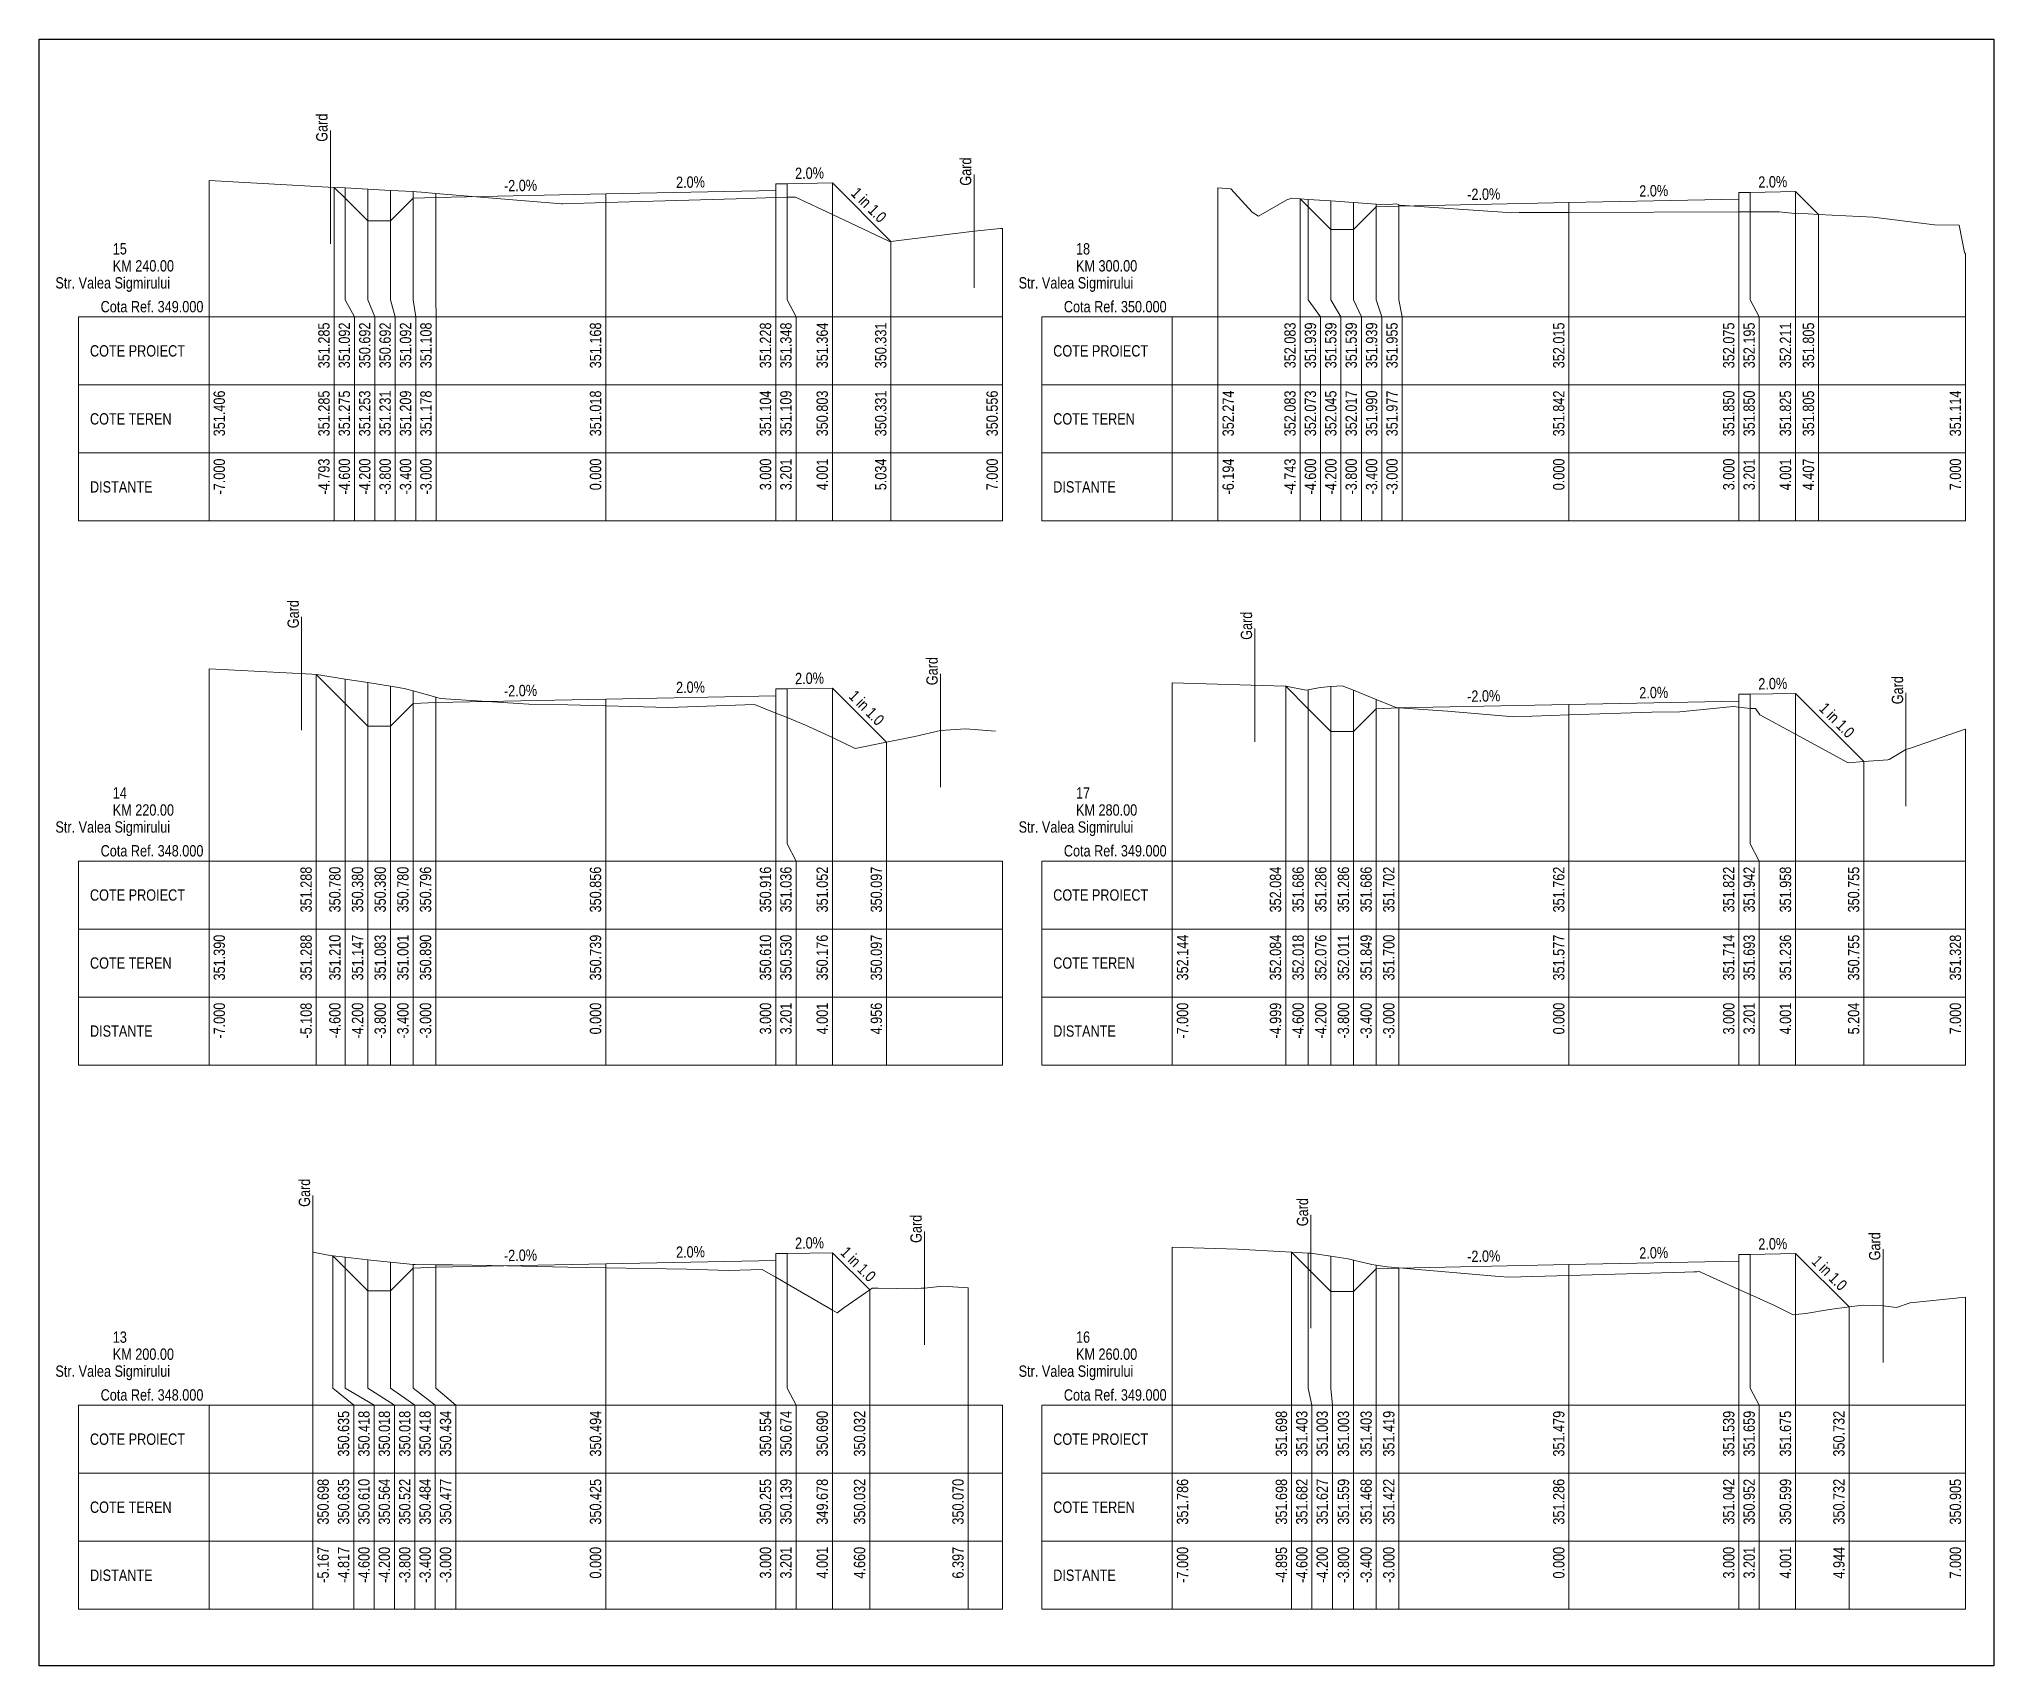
# Model space of a CAD drawing. Extents: x 1 to 634, y 0 to 594.
# Drawn here: x 150 to 184.5, y 0 to 28.7 of the extents above; entities that cross this region are included whole.
import ezdxf
from ezdxf.enums import TextEntityAlignment as Align

# ---------------------------------------------------------------- set-up
doc = ezdxf.new("R2010")
doc.units = 0
doc.header["$MEASUREMENT"] = 0
doc.layers.add('ARD-No Plot', color=1, linetype='Continuous', lineweight=0, plot=False)
for name, color, linetype, lineweight in [('Cartus', 7, 'Continuous', 0), ('DESIGN-TEXT', 7, 'Continuous', 0), ('EXISTING-TEXT', 7, 'Continuous', 0), ('LINES', 7, 'Continuous', 0), ('Text', 7, 'Continuous', 0), ('X-RL', 7, 'Continuous', 0), ('XPLOT-DESIGN', 5, 'Continuous', 0), ('XPLOT-EXISTING', 3, 'Continuous', 0), ('XPLOT-GRADE', 7, 'Continuous', 0), ('XPLOT-KM', 7, 'Continuous', 0), ('XPLOT-TITLE', 7, 'Continuous', 0)]:
    doc.layers.add(name, color=color, linetype=linetype, lineweight=lineweight)
doc.styles.add('$3$$0$Arial', font='arial.ttf', dxfattribs={"width": 0.8})

msp = doc.modelspace()

# ---------------------------------------------------------------- texts
at = {"layer": 'ARD-No Plot', "style": '$3$$0$Arial', "width": 0.8}
for p in [(151.3, 24.3), (168.3, 24.3), (151.3, 14.7), (168.3, 14.7), (151.3, 5.1), (168.3, 5.1)]:
    msp.add_text('Str. Valea Sigmirului', height=0.2, dxfattribs=at).set_placement(p, align=Align.CENTER)
at = {"layer": 'DESIGN-TEXT', "style": '$3$$0$Arial', "width": 0.8}
for s, p in [('351.285', (155.127, 23.7)), ('351.092', (155.487, 23.7)), ('350.692', (155.847, 23.7)), ('350.692', (156.207, 23.7)), ('351.092', (156.567, 23.7)), ('351.108', (156.927, 23.7)), ('351.168', (159.92, 23.7)), ('351.228', (162.92, 23.7)), ('351.348', (163.28, 23.7)), ('351.364', (163.921, 23.7)), ('350.331', (164.954, 23.7)), ('352.083', (172.177, 23.7)), ('351.939', (172.537, 23.7)), ('351.539', (172.897, 23.7)), ('351.539', (173.257, 23.7)), ('351.939', (173.617, 23.7)), ('351.955', (173.977, 23.7)), ('352.015', (176.92, 23.7)), ('352.075', (179.92, 23.7)), ('352.195', (180.28, 23.7)), ('352.211', (180.921, 23.7)), ('351.805', (181.327, 23.7)), ('351.288', (154.812, 14.1)), ('350.780', (155.32, 14.1)), ('350.380', (155.72, 14.1)), ('350.380', (156.12, 14.1)), ('350.780', (156.52, 14.1)), ('350.796', (156.92, 14.1)), ('350.856', (159.92, 14.1)), ('350.916', (162.92, 14.1)), ('351.036', (163.28, 14.1)), ('351.052', (163.921, 14.1)), ('350.097', (164.876, 14.1)), ('352.084', (171.921, 14.1)), ('351.686', (172.32, 14.1)), ('351.286', (172.72, 14.1)), ('351.286', (173.12, 14.1)), ('351.686', (173.52, 14.1)), ('351.702', (173.92, 14.1)), ('351.762', (176.92, 14.1)), ('351.822', (179.92, 14.1)), ('351.942', (180.28, 14.1)), ('351.958', (180.921, 14.1)), ('350.755', (182.124, 14.1)), ('350.635', (155.473, 4.5)), ('350.418', (155.833, 4.5)), ('350.018', (156.193, 4.5)), ('350.018', (156.553, 4.5)), ('350.418', (156.913, 4.5)), ('350.434', (157.273, 4.5)), ('350.494', (159.92, 4.5)), ('350.554', (162.92, 4.5)), ('350.674', (163.28, 4.5)), ('350.690', (163.921, 4.5)), ('350.032', (164.58, 4.5)), ('351.698', (172.025, 4.5)), ('351.403', (172.385, 4.5)), ('351.003', (172.745, 4.5)), ('351.003', (173.12, 4.5)), ('351.403', (173.52, 4.5)), ('351.419', (173.92, 4.5)), ('351.479', (176.92, 4.5)), ('351.539', (179.92, 4.5)), ('351.659', (180.28, 4.5)), ('351.675', (180.921, 4.5)), ('350.732', (181.864, 4.5))]:
    msp.add_text(s, height=0.2, rotation=90, dxfattribs=at).set_placement(p, align=Align.RIGHT)
at = {"layer": 'EXISTING-TEXT', "style": '$3$$0$Arial', "width": 0.8}
for s, p in [('351.406', (153.28, 22.5)), ('351.406', (153.28, 22.5)), ('351.285', (155.127, 22.5)), ('351.275', (155.487, 22.5)), ('351.253', (155.847, 22.5)), ('351.231', (156.207, 22.5)), ('351.209', (156.567, 22.5)), ('351.178', (156.927, 22.5)), ('351.018', (159.92, 22.5)), ('351.018', (159.92, 22.5)), ('351.104', (162.92, 22.5)), ('351.109', (163.28, 22.5)), ('350.803', (163.921, 22.5)), ('350.331', (164.954, 22.5)), ('350.556', (166.92, 22.5)), ('352.274', (171.086, 22.5)), ('352.083', (172.177, 22.5)), ('352.073', (172.537, 22.5)), ('352.045', (172.897, 22.5)), ('352.017', (173.257, 22.5)), ('351.990', (173.617, 22.5)), ('351.977', (173.977, 22.5)), ('351.842', (176.92, 22.5)), ('351.842', (176.92, 22.5)), ('351.850', (179.92, 22.5)), ('351.850', (180.28, 22.5)), ('351.825', (180.921, 22.5)), ('351.805', (181.327, 22.5)), ('351.114', (183.92, 22.5)), ('351.114', (183.92, 22.5)), ('351.390', (153.28, 12.9)), ('351.390', (153.28, 12.9)), ('351.288', (154.812, 12.9)), ('351.210', (155.32, 12.9)), ('351.147', (155.72, 12.9)), ('351.083', (156.12, 12.9)), ('351.001', (156.52, 12.9)), ('350.890', (156.92, 12.9)), ('350.739', (159.92, 12.9)), ('350.739', (159.92, 12.9)), ('350.610', (162.92, 12.9)), ('350.530', (163.28, 12.9)), ('350.176', (163.921, 12.9)), ('350.097', (164.876, 12.9)), ('352.144', (170.28, 12.9)), ('352.144', (170.28, 12.9)), ('352.084', (171.921, 12.9)), ('352.018', (172.32, 12.9)), ('352.076', (172.72, 12.9)), ('352.011', (173.12, 12.9)), ('351.849', (173.52, 12.9)), ('351.700', (173.92, 12.9)), ('351.577', (176.92, 12.9)), ('351.577', (176.92, 12.9)), ('351.714', (179.92, 12.9)), ('351.693', (180.28, 12.9)), ('351.236', (180.921, 12.9)), ('350.755', (182.124, 12.9)), ('351.328', (183.92, 12.9)), ('350.698', (155.113, 3.3)), ('350.698', (155.113, 3.3)), ('350.635', (155.473, 3.3)), ('350.610', (155.833, 3.3)), ('350.564', (156.193, 3.3)), ('350.522', (156.553, 3.3)), ('350.484', (156.913, 3.3)), ('350.477', (157.273, 3.3)), ('350.425', (159.92, 3.3)), ('350.425', (159.92, 3.3)), ('350.255', (162.92, 3.3)), ('350.139', (163.28, 3.3)), ('349.678', (163.921, 3.3)), ('350.032', (164.58, 3.3)), ('350.070', (166.317, 3.3)), ('351.786', (170.28, 3.3)), ('351.786', (170.28, 3.3)), ('351.698', (172.025, 3.3)), ('351.682', (172.385, 3.3)), ('351.627', (172.745, 3.3)), ('351.559', (173.12, 3.3)), ('351.468', (173.52, 3.3)), ('351.422', (173.92, 3.3)), ('351.286', (176.92, 3.3)), ('351.286', (176.92, 3.3)), ('351.042', (179.92, 3.3)), ('350.952', (180.28, 3.3)), ('350.599', (180.921, 3.3)), ('350.732', (181.864, 3.3)), ('350.905', (183.92, 3.3))]:
    msp.add_text(s, height=0.2, rotation=90, dxfattribs=at).set_placement(p, align=Align.RIGHT)
at = {"layer": 'Text', "style": '$3$$0$Arial', "width": 0.8}
for p in [(155.09, 26.889), (166.452, 26.114), (154.584, 18.306), (171.408, 18.102), (165.859, 17.301), (182.898, 16.965), (154.783, 8.098), (165.577, 7.462), (172.397, 7.756), (182.496, 7.154)]:
    msp.add_text('Gard', height=0.2, rotation=90, dxfattribs=at).set_placement(p)
for s, p in [('-7.000', (153.28, 21.3)), ('-7.000', (153.28, 21.3)), ('-4.793', (155.127, 21.3)), ('-4.793', (155.127, 21.3)), ('-4.793', (155.127, 21.3)), ('-4.600', (155.487, 21.3)), ('-4.600', (155.487, 21.3)), ('-4.600', (155.487, 21.3)), ('-4.200', (155.847, 21.3)), ('-4.200', (155.847, 21.3)), ('-4.200', (155.847, 21.3)), ('-3.800', (156.207, 21.3)), ('-3.800', (156.207, 21.3)), ('-3.800', (156.207, 21.3)), ('-3.400', (156.567, 21.3)), ('-3.400', (156.567, 21.3)), ('-3.400', (156.567, 21.3)), ('-3.000', (156.927, 21.3)), ('-3.000', (156.927, 21.3)), ('-3.000', (156.927, 21.3)), ('0.000', (159.92, 21.3)), ('0.000', (159.92, 21.3)), ('0.000', (159.92, 21.3)), ('3.000', (162.92, 21.3)), ('3.000', (162.92, 21.3)), ('3.000', (162.92, 21.3)), ('3.201', (163.28, 21.3)), ('3.201', (163.28, 21.3)), ('3.201', (163.28, 21.3)), ('4.001', (163.921, 21.3)), ('4.001', (163.921, 21.3)), ('4.001', (163.921, 21.3)), ('5.034', (164.954, 21.3)), ('5.034', (164.954, 21.3)), ('5.034', (164.954, 21.3)), ('7.000', (166.92, 21.3)), ('7.000', (166.92, 21.3)), ('-6.194', (171.086, 21.3)), ('-6.194', (171.086, 21.3)), ('-4.743', (172.177, 21.3)), ('-4.743', (172.177, 21.3)), ('-4.743', (172.177, 21.3)), ('-4.600', (172.537, 21.3)), ('-4.600', (172.537, 21.3)), ('-4.600', (172.537, 21.3)), ('-4.200', (172.897, 21.3)), ('-4.200', (172.897, 21.3)), ('-4.200', (172.897, 21.3)), ('-3.800', (173.257, 21.3)), ('-3.800', (173.257, 21.3)), ('-3.800', (173.257, 21.3)), ('-3.400', (173.617, 21.3)), ('-3.400', (173.617, 21.3)), ('-3.400', (173.617, 21.3)), ('-3.000', (173.977, 21.3)), ('-3.000', (173.977, 21.3)), ('-3.000', (173.977, 21.3)), ('0.000', (176.92, 21.3)), ('0.000', (176.92, 21.3)), ('0.000', (176.92, 21.3)), ('3.000', (179.92, 21.3)), ('3.000', (179.92, 21.3)), ('3.000', (179.92, 21.3)), ('3.201', (180.28, 21.3)), ('3.201', (180.28, 21.3)), ('3.201', (180.28, 21.3)), ('4.001', (180.921, 21.3)), ('4.001', (180.921, 21.3)), ('4.001', (180.921, 21.3)), ('4.407', (181.327, 21.3)), ('4.407', (181.327, 21.3)), ('4.407', (181.327, 21.3)), ('7.000', (183.92, 21.3)), ('7.000', (183.92, 21.3)), ('-7.000', (153.28, 11.7)), ('-7.000', (153.28, 11.7)), ('-7.000', (153.28, 11.7)), ('-7.000', (153.28, 11.7)), ('-5.108', (154.812, 11.7)), ('-5.108', (154.812, 11.7)), ('-5.108', (154.812, 11.7)), ('-4.600', (155.32, 11.7)), ('-4.600', (155.32, 11.7)), ('-4.600', (155.32, 11.7)), ('-4.200', (155.72, 11.7)), ('-4.200', (155.72, 11.7)), ('-4.200', (155.72, 11.7)), ('-3.800', (156.12, 11.7)), ('-3.800', (156.12, 11.7)), ('-3.800', (156.12, 11.7)), ('-3.400', (156.52, 11.7)), ('-3.400', (156.52, 11.7)), ('-3.400', (156.52, 11.7)), ('-3.000', (156.92, 11.7)), ('-3.000', (156.92, 11.7)), ('-3.000', (156.92, 11.7)), ('0.000', (159.92, 11.7)), ('0.000', (159.92, 11.7)), ('0.000', (159.92, 11.7)), ('3.000', (162.92, 11.7)), ('3.000', (162.92, 11.7)), ('3.000', (162.92, 11.7)), ('3.201', (163.28, 11.7)), ('3.201', (163.28, 11.7)), ('3.201', (163.28, 11.7)), ('4.001', (163.921, 11.7)), ('4.001', (163.921, 11.7)), ('4.001', (163.921, 11.7)), ('4.956', (164.876, 11.7)), ('4.956', (164.876, 11.7)), ('4.956', (164.876, 11.7)), ('-7.000', (170.28, 11.7)), ('-7.000', (170.28, 11.7)), ('-4.999', (171.921, 11.7)), ('-4.999', (171.921, 11.7)), ('-4.999', (171.921, 11.7)), ('-4.600', (172.32, 11.7)), ('-4.600', (172.32, 11.7)), ('-4.600', (172.32, 11.7)), ('-4.200', (172.72, 11.7)), ('-4.200', (172.72, 11.7)), ('-4.200', (172.72, 11.7)), ('-3.800', (173.12, 11.7)), ('-3.800', (173.12, 11.7)), ('-3.800', (173.12, 11.7)), ('-3.400', (173.52, 11.7)), ('-3.400', (173.52, 11.7)), ('-3.400', (173.52, 11.7)), ('-3.000', (173.92, 11.7)), ('-3.000', (173.92, 11.7)), ('-3.000', (173.92, 11.7)), ('0.000', (176.92, 11.7)), ('0.000', (176.92, 11.7)), ('0.000', (176.92, 11.7)), ('3.000', (179.92, 11.7)), ('3.000', (179.92, 11.7)), ('3.000', (179.92, 11.7)), ('3.201', (180.28, 11.7)), ('3.201', (180.28, 11.7)), ('3.201', (180.28, 11.7)), ('4.001', (180.921, 11.7)), ('4.001', (180.921, 11.7)), ('4.001', (180.921, 11.7)), ('5.204', (182.124, 11.7)), ('5.204', (182.124, 11.7)), ('5.204', (182.124, 11.7)), ('7.000', (183.92, 11.7)), ('7.000', (183.92, 11.7)), ('-5.167', (155.113, 2.1)), ('-5.167', (155.113, 2.1)), ('-4.817', (155.473, 2.1)), ('-4.817', (155.473, 2.1)), ('-4.817', (155.473, 2.1)), ('-4.600', (155.833, 2.1)), ('-4.600', (155.833, 2.1)), ('-4.600', (155.833, 2.1)), ('-4.200', (156.193, 2.1)), ('-4.200', (156.193, 2.1)), ('-4.200', (156.193, 2.1)), ('-3.800', (156.553, 2.1)), ('-3.800', (156.553, 2.1)), ('-3.800', (156.553, 2.1)), ('-3.400', (156.913, 2.1)), ('-3.400', (156.913, 2.1)), ('-3.400', (156.913, 2.1)), ('-3.000', (157.273, 2.1)), ('-3.000', (157.273, 2.1)), ('-3.000', (157.273, 2.1)), ('0.000', (159.92, 2.1)), ('0.000', (159.92, 2.1)), ('0.000', (159.92, 2.1)), ('3.000', (162.92, 2.1)), ('3.000', (162.92, 2.1)), ('3.000', (162.92, 2.1)), ('3.201', (163.28, 2.1)), ('3.201', (163.28, 2.1)), ('3.201', (163.28, 2.1)), ('4.001', (163.921, 2.1)), ('4.001', (163.921, 2.1)), ('4.001', (163.921, 2.1)), ('4.660', (164.58, 2.1)), ('4.660', (164.58, 2.1)), ('4.660', (164.58, 2.1)), ('6.397', (166.317, 2.1)), ('6.397', (166.317, 2.1)), ('-7.000', (170.28, 2.1)), ('-7.000', (170.28, 2.1)), ('-4.895', (172.025, 2.1)), ('-4.895', (172.025, 2.1)), ('-4.895', (172.025, 2.1)), ('-4.600', (172.385, 2.1)), ('-4.600', (172.385, 2.1)), ('-4.600', (172.385, 2.1)), ('-4.200', (172.745, 2.1)), ('-4.200', (172.745, 2.1)), ('-4.200', (172.745, 2.1)), ('-3.800', (173.12, 2.1)), ('-3.800', (173.12, 2.1)), ('-3.800', (173.12, 2.1)), ('-3.400', (173.52, 2.1)), ('-3.400', (173.52, 2.1)), ('-3.400', (173.52, 2.1)), ('-3.000', (173.92, 2.1)), ('-3.000', (173.92, 2.1)), ('-3.000', (173.92, 2.1)), ('0.000', (176.92, 2.1)), ('0.000', (176.92, 2.1)), ('0.000', (176.92, 2.1)), ('3.000', (179.92, 2.1)), ('3.000', (179.92, 2.1)), ('3.000', (179.92, 2.1)), ('3.201', (180.28, 2.1)), ('3.201', (180.28, 2.1)), ('3.201', (180.28, 2.1)), ('4.001', (180.921, 2.1)), ('4.001', (180.921, 2.1)), ('4.001', (180.921, 2.1)), ('4.944', (181.864, 2.1)), ('4.944', (181.864, 2.1)), ('4.944', (181.864, 2.1)), ('7.000', (183.92, 2.1)), ('7.000', (183.92, 2.1))]:
    msp.add_text(s, height=0.2, rotation=90, dxfattribs=at).set_placement(p, align=Align.RIGHT)
at = {"layer": 'X-RL', "style": '$3$$0$Arial', "width": 0.8}
for s, p in [('Cota Ref. 349.000', (152.9, 23.88)), ('Cota Ref. 350.000', (169.9, 23.88)), ('Cota Ref. 348.000', (152.9, 14.28)), ('Cota Ref. 349.000', (169.9, 14.28)), ('Cota Ref. 348.000', (152.9, 4.68)), ('Cota Ref. 349.000', (169.9, 4.68))]:
    msp.add_text(s, height=0.2, dxfattribs=at).set_placement(p, align=Align.RIGHT)
at = {"layer": 'XPLOT-GRADE', "style": '$3$$0$Arial', "width": 0.8}
for s, rotation, p in [('-2.0%', 1.1458, (158.498, 26.018)), ('2.0%', 1.1458, (161.498, 26.078)), ('2.0%', 1.1458, (163.599, 26.236)), ('2.0%', 1.1458, (180.599, 26.083)), ('1 in 1.0', 315, (164.574, 25.704)), ('-2.0%', 1.1458, (175.498, 25.865)), ('2.0%', 1.1458, (178.498, 25.925)), ('-2.0%', 1.1458, (158.498, 17.106)), ('2.0%', 1.1458, (161.498, 17.166)), ('2.0%', 1.1458, (163.599, 17.324)), ('2.0%', 1.1458, (178.498, 17.072)), ('2.0%', 1.1458, (180.599, 17.23)), ('1 in 1.0', 315, (164.535, 16.831)), ('-2.0%', 1.1458, (175.498, 17.012)), ('1 in 1.0', 315, (181.659, 16.613)), ('-2.0%', 1.1458, (158.498, 7.144)), ('2.0%', 1.1458, (161.498, 7.204)), ('2.0%', 1.1458, (163.599, 7.362)), ('1 in 1.0', 315, (164.387, 7.018)), ('-2.0%', 1.1458, (175.498, 7.129)), ('2.0%', 1.1458, (178.498, 7.189)), ('2.0%', 1.1458, (180.599, 7.347)), ('1 in 1.0', 315, (181.529, 6.861))]:
    msp.add_text(s, height=0.2, rotation=rotation, dxfattribs=at).set_placement(p, align=Align.CENTER)
at = {"layer": 'XPLOT-KM', "style": '$3$$0$Arial', "width": 0.8}
for s, p in [('15', (151.3, 24.9)), ('18', (168.3, 24.9)), ('KM 240.00', (151.3, 24.6)), ('KM 300.00', (168.3, 24.6)), ('14', (151.3, 15.3)), ('KM 220.00', (151.3, 15)), ('17', (168.3, 15.3)), ('KM 280.00', (168.3, 15)), ('13', (151.3, 5.7)), ('16', (168.3, 5.7)), ('KM 200.00', (151.3, 5.4)), ('KM 260.00', (168.3, 5.4))]:
    msp.add_text(s, height=0.2, dxfattribs=at).set_placement(p)
at = {"layer": 'XPLOT-TITLE', "style": '$3$$0$Arial', "width": 0.8}
for s, p in [('COTE PROIECT', (150.898, 23.1)), ('COTE PROIECT', (167.898, 23.1)), ('COTE TEREN', (150.898, 21.9)), ('COTE TEREN', (167.898, 21.9)), ('DISTANTE', (150.898, 20.7)), ('DISTANTE', (167.898, 20.7)), ('COTE PROIECT', (150.898, 13.5)), ('COTE PROIECT', (167.898, 13.5)), ('COTE TEREN', (150.898, 12.3)), ('COTE TEREN', (167.898, 12.3)), ('DISTANTE', (150.898, 11.1)), ('DISTANTE', (167.898, 11.1)), ('COTE PROIECT', (150.898, 3.9)), ('COTE PROIECT', (167.898, 3.9)), ('COTE TEREN', (150.898, 2.7)), ('COTE TEREN', (167.898, 2.7)), ('DISTANTE', (150.898, 1.5)), ('DISTANTE', (167.898, 1.5))]:
    msp.add_text(s, height=0.2, dxfattribs=at).set_placement(p)

# ---------------------------------------------------------------- blocks, each defined once
blk = doc.blocks.new('$2$$0$A3_TRANSV_ALIN_TIRENA')
at = {"layer": ''}
blk.add_lwpolyline([(0, 0), (0, 287), (345, 287), (345, 0)], close=True, dxfattribs=at)

# ---------------------------------------------------------------- linework, layer by layer
at = {"layer": 'LINES'}
for p, q in [((155.14, 27.089), (155.14, 25.089)), ((166.502, 26.314), (166.502, 24.314)), ((153, 24.1), (153, 26.206)), ((153, 24.1), (153, 26.206)), ((155.207, 24.1), (155.207, 26.085)), ((155.207, 24.1), (155.207, 26.085)), ((155.207, 24.1), (155.207, 26.085)), ((155.4, 24.1), (155.4, 26.075)), ((155.4, 24.1), (155.4, 26.075)), ((155.4, 24.1), (155.4, 26.075)), ((155.8, 24.1), (155.8, 26.053)), ((155.8, 24.1), (155.8, 26.053)), ((155.8, 24.1), (155.8, 26.053)), ((156.2, 24.1), (156.2, 26.031)), ((156.2, 24.1), (156.2, 26.031)), ((156.2, 24.1), (156.2, 26.031)), ((156.6, 24.1), (156.6, 26.009)), ((156.6, 24.1), (156.6, 26.009)), ((156.6, 24.1), (156.6, 26.009)), ((157, 24.1), (157, 25.978)), ((157, 24.1), (157, 25.978)), ((157, 24.1), (157, 25.978)), ((160, 24.1), (160, 25.968)), ((160, 24.1), (160, 25.968)), ((160, 24.1), (160, 25.968)), ((163, 24.1), (163, 26.028)), ((163, 24.1), (163, 26.028)), ((163, 24.1), (163, 26.028)), ((163.201, 24.1), (163.201, 26.148)), ((163.201, 24.1), (163.201, 26.148)), ((163.201, 24.1), (163.201, 26.148)), ((164.001, 24.1), (164.001, 26.164)), ((164.001, 24.1), (164.001, 26.164)), ((164.001, 24.1), (164.001, 26.164)), ((170.806, 24.1), (170.806, 26.074)), ((170.806, 24.1), (170.806, 26.074)), ((172.257, 24.1), (172.257, 25.883)), ((172.257, 24.1), (172.257, 25.883)), ((172.257, 24.1), (172.257, 25.883)), ((180, 24.1), (180, 25.875)), ((180, 24.1), (180, 25.875)), ((180, 24.1), (180, 25.875)), ((180.201, 24.1), (180.201, 25.995)), ((180.201, 24.1), (180.201, 25.995)), ((180.201, 24.1), (180.201, 25.995)), ((181.001, 24.1), (181.001, 26.011)), ((181.001, 24.1), (181.001, 26.011)), ((181.001, 24.1), (181.001, 26.011)), ((172.4, 24.1), (172.4, 25.873)), ((172.4, 24.1), (172.4, 25.873)), ((172.4, 24.1), (172.4, 25.873)), ((172.8, 24.1), (172.8, 25.845)), ((172.8, 24.1), (172.8, 25.845)), ((172.8, 24.1), (172.8, 25.845)), ((173.2, 24.1), (173.2, 25.817)), ((173.2, 24.1), (173.2, 25.817)), ((173.2, 24.1), (173.2, 25.817)), ((173.6, 24.1), (173.6, 25.79)), ((173.6, 24.1), (173.6, 25.79)), ((173.6, 24.1), (173.6, 25.79)), ((174, 24.1), (174, 25.777)), ((174, 24.1), (174, 25.777)), ((174, 24.1), (174, 25.777)), ((177, 24.1), (177, 25.815)), ((177, 24.1), (177, 25.815)), ((177, 24.1), (177, 25.815)), ((181.407, 24.1), (181.407, 25.605)), ((181.407, 24.1), (181.407, 25.605)), ((181.407, 24.1), (181.407, 25.605)), ((167, 24.1), (167, 25.356)), ((167, 24.1), (167, 25.356)), ((165.034, 24.1), (165.034, 25.131)), ((165.034, 24.1), (165.034, 25.131)), ((165.034, 24.1), (165.034, 25.131)), ((184, 24.1), (184, 24.914)), ((184, 24.1), (184, 24.914)), ((153, 23.8), (153, 24.1)), ((153, 23.8), (153, 24.1)), ((155.207, 23.8), (155.207, 24.1)), ((155.207, 23.8), (155.207, 24.1)), ((155.207, 23.8), (155.207, 24.1)), ((155.567, 23.8), (155.4, 24.1)), ((155.567, 23.8), (155.4, 24.1)), ((155.567, 23.8), (155.4, 24.1)), ((155.927, 23.8), (155.8, 24.1)), ((155.927, 23.8), (155.8, 24.1)), ((155.927, 23.8), (155.8, 24.1)), ((156.287, 23.8), (156.2, 24.1)), ((156.287, 23.8), (156.2, 24.1)), ((156.287, 23.8), (156.2, 24.1)), ((156.647, 23.8), (156.6, 24.1)), ((156.647, 23.8), (156.6, 24.1)), ((156.647, 23.8), (156.6, 24.1)), ((157.007, 23.8), (157, 24.1)), ((157.007, 23.8), (157, 24.1)), ((157.007, 23.8), (157, 24.1)), ((160, 23.8), (160, 24.1)), ((160, 23.8), (160, 24.1)), ((160, 23.8), (160, 24.1)), ((163, 23.8), (163, 24.1)), ((163, 23.8), (163, 24.1)), ((163, 23.8), (163, 24.1)), ((163.36, 23.8), (163.201, 24.1)), ((163.36, 23.8), (163.201, 24.1)), ((163.36, 23.8), (163.201, 24.1)), ((164.001, 23.8), (164.001, 24.1)), ((164.001, 23.8), (164.001, 24.1)), ((164.001, 23.8), (164.001, 24.1)), ((165.034, 23.8), (165.034, 24.1)), ((165.034, 23.8), (165.034, 24.1)), ((165.034, 23.8), (165.034, 24.1)), ((167, 23.8), (167, 24.1)), ((167, 23.8), (167, 24.1)), ((170.806, 23.8), (170.806, 24.1)), ((170.806, 23.8), (170.806, 24.1)), ((172.257, 23.8), (172.257, 24.1)), ((172.257, 23.8), (172.257, 24.1)), ((172.257, 23.8), (172.257, 24.1)), ((172.617, 23.8), (172.4, 24.1)), ((172.617, 23.8), (172.4, 24.1)), ((172.617, 23.8), (172.4, 24.1)), ((172.977, 23.8), (172.8, 24.1)), ((172.977, 23.8), (172.8, 24.1)), ((172.977, 23.8), (172.8, 24.1)), ((173.337, 23.8), (173.2, 24.1)), ((173.337, 23.8), (173.2, 24.1)), ((173.337, 23.8), (173.2, 24.1)), ((173.697, 23.8), (173.6, 24.1)), ((173.697, 23.8), (173.6, 24.1)), ((173.697, 23.8), (173.6, 24.1)), ((174.057, 23.8), (174, 24.1)), ((174.057, 23.8), (174, 24.1)), ((174.057, 23.8), (174, 24.1)), ((177, 23.8), (177, 24.1)), ((177, 23.8), (177, 24.1)), ((177, 23.8), (177, 24.1)), ((180, 23.8), (180, 24.1)), ((180, 23.8), (180, 24.1)), ((180, 23.8), (180, 24.1)), ((180.36, 23.8), (180.201, 24.1)), ((180.36, 23.8), (180.201, 24.1)), ((180.36, 23.8), (180.201, 24.1)), ((181.001, 23.8), (181.001, 24.1)), ((181.001, 23.8), (181.001, 24.1)), ((181.001, 23.8), (181.001, 24.1)), ((181.407, 23.8), (181.407, 24.1)), ((181.407, 23.8), (181.407, 24.1)), ((181.407, 23.8), (181.407, 24.1)), ((184, 23.8), (184, 24.1)), ((184, 23.8), (184, 24.1)), ((150.698, 22.6), (150.698, 23.8)), ((150.698, 23.8), (153, 23.8)), ((153, 20.2), (153, 23.8)), ((153, 20.2), (153, 23.8)), ((153, 20.2), (153, 23.8)), ((153, 23.8), (167, 23.8)), ((155.207, 20.2), (155.207, 23.8)), ((155.207, 20.2), (155.207, 23.8)), ((155.207, 20.2), (155.207, 23.8)), ((155.567, 20.2), (155.567, 23.8)), ((155.567, 20.2), (155.567, 23.8)), ((155.567, 20.2), (155.567, 23.8)), ((155.927, 20.2), (155.927, 23.8)), ((155.927, 20.2), (155.927, 23.8)), ((155.927, 20.2), (155.927, 23.8)), ((156.287, 20.2), (156.287, 23.8)), ((156.287, 20.2), (156.287, 23.8)), ((156.287, 20.2), (156.287, 23.8)), ((156.647, 20.2), (156.647, 23.8)), ((156.647, 20.2), (156.647, 23.8)), ((156.647, 20.2), (156.647, 23.8)), ((157.007, 20.2), (157.007, 23.8)), ((157.007, 20.2), (157.007, 23.8)), ((157.007, 20.2), (157.007, 23.8)), ((160, 20.2), (160, 23.8)), ((160, 20.2), (160, 23.8)), ((160, 20.2), (160, 23.8)), ((163, 20.2), (163, 23.8)), ((163, 20.2), (163, 23.8)), ((163, 20.2), (163, 23.8)), ((163.36, 20.2), (163.36, 23.8)), ((163.36, 20.2), (163.36, 23.8)), ((163.36, 20.2), (163.36, 23.8)), ((164.001, 20.2), (164.001, 23.8)), ((164.001, 20.2), (164.001, 23.8)), ((164.001, 20.2), (164.001, 23.8)), ((165.034, 20.2), (165.034, 23.8)), ((165.034, 20.2), (165.034, 23.8)), ((165.034, 20.2), (165.034, 23.8)), ((167, 20.2), (167, 23.8)), ((167, 20.2), (167, 23.8)), ((167, 20.2), (167, 23.8)), ((167.698, 22.6), (167.698, 23.8)), ((167.698, 23.8), (170, 23.8)), ((170, 20.2), (170, 23.8)), ((170, 23.8), (184, 23.8)), ((170.806, 20.2), (170.806, 23.8)), ((170.806, 20.2), (170.806, 23.8)), ((172.257, 20.2), (172.257, 23.8)), ((172.257, 20.2), (172.257, 23.8)), ((172.257, 20.2), (172.257, 23.8)), ((172.617, 20.2), (172.617, 23.8)), ((172.617, 20.2), (172.617, 23.8)), ((172.617, 20.2), (172.617, 23.8)), ((172.977, 20.2), (172.977, 23.8)), ((172.977, 20.2), (172.977, 23.8)), ((172.977, 20.2), (172.977, 23.8)), ((173.337, 20.2), (173.337, 23.8)), ((173.337, 20.2), (173.337, 23.8)), ((173.337, 20.2), (173.337, 23.8)), ((173.697, 20.2), (173.697, 23.8)), ((173.697, 20.2), (173.697, 23.8)), ((173.697, 20.2), (173.697, 23.8)), ((174.057, 20.2), (174.057, 23.8)), ((174.057, 20.2), (174.057, 23.8)), ((174.057, 20.2), (174.057, 23.8)), ((177, 20.2), (177, 23.8)), ((177, 20.2), (177, 23.8)), ((177, 20.2), (177, 23.8)), ((180, 20.2), (180, 23.8)), ((180, 20.2), (180, 23.8)), ((180, 20.2), (180, 23.8)), ((180.36, 20.2), (180.36, 23.8)), ((180.36, 20.2), (180.36, 23.8)), ((180.36, 20.2), (180.36, 23.8)), ((181.001, 20.2), (181.001, 23.8)), ((181.001, 20.2), (181.001, 23.8)), ((181.001, 20.2), (181.001, 23.8)), ((181.407, 20.2), (181.407, 23.8)), ((181.407, 20.2), (181.407, 23.8)), ((181.407, 20.2), (181.407, 23.8)), ((184, 20.2), (184, 23.8)), ((184, 20.2), (184, 23.8)), ((184, 20.2), (184, 23.8)), ((150.698, 21.4), (150.698, 22.6)), ((150.698, 22.6), (153, 22.6)), ((153, 22.6), (150.698, 22.6)), ((153, 22.6), (167, 22.6)), ((167.698, 21.4), (167.698, 22.6)), ((167.698, 22.6), (170, 22.6)), ((170, 22.6), (167.698, 22.6)), ((170, 22.6), (184, 22.6)), ((150.698, 20.2), (150.698, 21.4)), ((150.698, 21.4), (153, 21.4)), ((153, 21.4), (150.698, 21.4)), ((153, 21.4), (167, 21.4)), ((167.698, 20.2), (167.698, 21.4)), ((167.698, 21.4), (170, 21.4)), ((170, 21.4), (167.698, 21.4)), ((170, 21.4), (184, 21.4)), ((153, 20.2), (150.698, 20.2)), ((153, 20.2), (167, 20.2)), ((170, 20.2), (167.698, 20.2)), ((170, 20.2), (184, 20.2)), ((154.634, 18.506), (154.634, 16.506)), ((171.458, 18.302), (171.458, 16.302)), ((153, 14.5), (153, 17.59)), ((153, 14.5), (153, 17.59)), ((153, 14.5), (153, 17.59)), ((153, 14.5), (153, 17.59)), ((154.892, 14.5), (154.892, 17.488)), ((154.892, 14.5), (154.892, 17.488)), ((154.892, 14.5), (154.892, 17.488)), ((155.4, 14.5), (155.4, 17.41)), ((155.4, 14.5), (155.4, 17.41)), ((155.4, 14.5), (155.4, 17.41)), ((155.8, 14.5), (155.8, 17.347)), ((155.8, 14.5), (155.8, 17.347)), ((155.8, 14.5), (155.8, 17.347)), ((156.2, 14.5), (156.2, 17.283)), ((156.2, 14.5), (156.2, 17.283)), ((156.2, 14.5), (156.2, 17.283)), ((164.001, 14.5), (164.001, 17.252)), ((164.001, 14.5), (164.001, 17.252)), ((164.001, 14.5), (164.001, 17.252)), ((165.909, 17.501), (165.909, 15.501)), ((170, 14.5), (170, 17.344)), ((170, 14.5), (170, 17.344)), ((172.001, 14.5), (172.001, 17.284)), ((172.001, 14.5), (172.001, 17.284)), ((172.001, 14.5), (172.001, 17.284)), ((172.8, 14.5), (172.8, 17.276)), ((172.8, 14.5), (172.8, 17.276)), ((172.8, 14.5), (172.8, 17.276)), ((156.6, 14.5), (156.6, 17.201)), ((156.6, 14.5), (156.6, 17.201)), ((156.6, 14.5), (156.6, 17.201)), ((157, 14.5), (157, 17.09)), ((157, 14.5), (157, 17.09)), ((157, 14.5), (157, 17.09)), ((160, 14.5), (160, 17.056)), ((160, 14.5), (160, 17.056)), ((160, 14.5), (160, 17.056)), ((163, 14.5), (163, 17.116)), ((163, 14.5), (163, 17.116)), ((163, 14.5), (163, 17.116)), ((163.201, 14.5), (163.201, 17.236)), ((163.201, 14.5), (163.201, 17.236)), ((163.201, 14.5), (163.201, 17.236)), ((172.4, 14.5), (172.4, 17.218)), ((172.4, 14.5), (172.4, 17.218)), ((172.4, 14.5), (172.4, 17.218)), ((173.2, 14.5), (173.2, 17.211)), ((173.2, 14.5), (173.2, 17.211)), ((173.2, 14.5), (173.2, 17.211)), ((173.6, 14.5), (173.6, 17.049)), ((173.6, 14.5), (173.6, 17.049)), ((173.6, 14.5), (173.6, 17.049)), ((177, 14.5), (177, 16.962)), ((177, 14.5), (177, 16.962)), ((177, 14.5), (177, 16.962)), ((180, 14.5), (180, 17.022)), ((180, 14.5), (180, 17.022)), ((180, 14.5), (180, 17.022)), ((180.201, 14.5), (180.201, 17.142)), ((180.201, 14.5), (180.201, 17.142)), ((180.201, 14.5), (180.201, 17.142)), ((181.001, 14.5), (181.001, 17.158)), ((181.001, 14.5), (181.001, 17.158)), ((181.001, 14.5), (181.001, 17.158)), ((182.948, 17.165), (182.948, 15.165)), ((174, 14.5), (174, 16.902)), ((174, 14.5), (174, 16.902)), ((174, 14.5), (174, 16.902)), ((164.956, 14.5), (164.956, 16.297)), ((164.956, 14.5), (164.956, 16.297)), ((164.956, 14.5), (164.956, 16.297)), ((184, 14.5), (184, 16.528)), ((184, 14.5), (184, 16.528)), ((182.204, 14.5), (182.204, 15.955)), ((182.204, 14.5), (182.204, 15.955)), ((182.204, 14.5), (182.204, 15.955)), ((153, 14.2), (153, 14.5)), ((153, 14.2), (153, 14.5)), ((153, 14.2), (153, 14.5)), ((153, 14.2), (153, 14.5)), ((154.892, 14.2), (154.892, 14.5)), ((154.892, 14.2), (154.892, 14.5)), ((154.892, 14.2), (154.892, 14.5)), ((155.4, 14.2), (155.4, 14.5)), ((155.4, 14.2), (155.4, 14.5)), ((155.4, 14.2), (155.4, 14.5)), ((155.8, 14.2), (155.8, 14.5)), ((155.8, 14.2), (155.8, 14.5)), ((155.8, 14.2), (155.8, 14.5)), ((156.2, 14.2), (156.2, 14.5)), ((156.2, 14.2), (156.2, 14.5)), ((156.2, 14.2), (156.2, 14.5)), ((156.6, 14.2), (156.6, 14.5)), ((156.6, 14.2), (156.6, 14.5)), ((156.6, 14.2), (156.6, 14.5)), ((157, 14.2), (157, 14.5)), ((157, 14.2), (157, 14.5)), ((157, 14.2), (157, 14.5)), ((160, 14.2), (160, 14.5)), ((160, 14.2), (160, 14.5)), ((160, 14.2), (160, 14.5)), ((163, 14.2), (163, 14.5)), ((163, 14.2), (163, 14.5)), ((163, 14.2), (163, 14.5)), ((163.36, 14.2), (163.201, 14.5)), ((163.36, 14.2), (163.201, 14.5)), ((163.36, 14.2), (163.201, 14.5)), ((164.001, 14.2), (164.001, 14.5)), ((164.001, 14.2), (164.001, 14.5)), ((164.001, 14.2), (164.001, 14.5)), ((164.956, 14.2), (164.956, 14.5)), ((164.956, 14.2), (164.956, 14.5)), ((164.956, 14.2), (164.956, 14.5)), ((170, 14.2), (170, 14.5)), ((170, 14.2), (170, 14.5)), ((172.001, 14.2), (172.001, 14.5)), ((172.001, 14.2), (172.001, 14.5)), ((172.001, 14.2), (172.001, 14.5)), ((172.4, 14.2), (172.4, 14.5)), ((172.4, 14.2), (172.4, 14.5)), ((172.4, 14.2), (172.4, 14.5)), ((172.8, 14.2), (172.8, 14.5)), ((172.8, 14.2), (172.8, 14.5)), ((172.8, 14.2), (172.8, 14.5)), ((173.2, 14.2), (173.2, 14.5)), ((173.2, 14.2), (173.2, 14.5)), ((173.2, 14.2), (173.2, 14.5)), ((173.6, 14.2), (173.6, 14.5)), ((173.6, 14.2), (173.6, 14.5)), ((173.6, 14.2), (173.6, 14.5)), ((174, 14.2), (174, 14.5)), ((174, 14.2), (174, 14.5)), ((174, 14.2), (174, 14.5)), ((177, 14.2), (177, 14.5)), ((177, 14.2), (177, 14.5)), ((177, 14.2), (177, 14.5)), ((180, 14.2), (180, 14.5)), ((180, 14.2), (180, 14.5)), ((180, 14.2), (180, 14.5)), ((180.36, 14.2), (180.201, 14.5)), ((180.36, 14.2), (180.201, 14.5)), ((180.36, 14.2), (180.201, 14.5)), ((181.001, 14.2), (181.001, 14.5)), ((181.001, 14.2), (181.001, 14.5)), ((181.001, 14.2), (181.001, 14.5)), ((182.204, 14.2), (182.204, 14.5)), ((182.204, 14.2), (182.204, 14.5)), ((182.204, 14.2), (182.204, 14.5)), ((184, 14.2), (184, 14.5)), ((184, 14.2), (184, 14.5)), ((150.698, 13), (150.698, 14.2)), ((150.698, 14.2), (153, 14.2)), ((153, 10.6), (153, 14.2)), ((153, 10.6), (153, 14.2)), ((153, 10.6), (153, 14.2)), ((153, 10.6), (153, 14.2)), ((153, 10.6), (153, 14.2)), ((153, 14.2), (167, 14.2)), ((154.892, 10.6), (154.892, 14.2)), ((154.892, 10.6), (154.892, 14.2)), ((154.892, 10.6), (154.892, 14.2)), ((155.4, 10.6), (155.4, 14.2)), ((155.4, 10.6), (155.4, 14.2)), ((155.4, 10.6), (155.4, 14.2)), ((155.8, 10.6), (155.8, 14.2)), ((155.8, 10.6), (155.8, 14.2)), ((155.8, 10.6), (155.8, 14.2)), ((156.2, 10.6), (156.2, 14.2)), ((156.2, 10.6), (156.2, 14.2)), ((156.2, 10.6), (156.2, 14.2)), ((156.6, 10.6), (156.6, 14.2)), ((156.6, 10.6), (156.6, 14.2)), ((156.6, 10.6), (156.6, 14.2)), ((157, 10.6), (157, 14.2)), ((157, 10.6), (157, 14.2)), ((157, 10.6), (157, 14.2)), ((160, 10.6), (160, 14.2)), ((160, 10.6), (160, 14.2)), ((160, 10.6), (160, 14.2)), ((163, 10.6), (163, 14.2)), ((163, 10.6), (163, 14.2)), ((163, 10.6), (163, 14.2)), ((163.36, 10.6), (163.36, 14.2)), ((163.36, 10.6), (163.36, 14.2)), ((163.36, 10.6), (163.36, 14.2)), ((164.001, 10.6), (164.001, 14.2)), ((164.001, 10.6), (164.001, 14.2)), ((164.001, 10.6), (164.001, 14.2)), ((164.956, 10.6), (164.956, 14.2)), ((164.956, 10.6), (164.956, 14.2)), ((164.956, 10.6), (164.956, 14.2)), ((167, 10.6), (167, 14.2)), ((167.698, 13), (167.698, 14.2)), ((167.698, 14.2), (170, 14.2)), ((170, 10.6), (170, 14.2)), ((170, 10.6), (170, 14.2)), ((170, 10.6), (170, 14.2)), ((170, 14.2), (184, 14.2)), ((172.001, 10.6), (172.001, 14.2)), ((172.001, 10.6), (172.001, 14.2)), ((172.001, 10.6), (172.001, 14.2)), ((172.4, 10.6), (172.4, 14.2)), ((172.4, 10.6), (172.4, 14.2)), ((172.4, 10.6), (172.4, 14.2)), ((172.8, 10.6), (172.8, 14.2)), ((172.8, 10.6), (172.8, 14.2)), ((172.8, 10.6), (172.8, 14.2)), ((173.2, 10.6), (173.2, 14.2)), ((173.2, 10.6), (173.2, 14.2)), ((173.2, 10.6), (173.2, 14.2)), ((173.6, 10.6), (173.6, 14.2)), ((173.6, 10.6), (173.6, 14.2)), ((173.6, 10.6), (173.6, 14.2)), ((174, 10.6), (174, 14.2)), ((174, 10.6), (174, 14.2)), ((174, 10.6), (174, 14.2)), ((177, 10.6), (177, 14.2)), ((177, 10.6), (177, 14.2)), ((177, 10.6), (177, 14.2)), ((180, 10.6), (180, 14.2)), ((180, 10.6), (180, 14.2)), ((180, 10.6), (180, 14.2)), ((180.36, 10.6), (180.36, 14.2)), ((180.36, 10.6), (180.36, 14.2)), ((180.36, 10.6), (180.36, 14.2)), ((181.001, 10.6), (181.001, 14.2)), ((181.001, 10.6), (181.001, 14.2)), ((181.001, 10.6), (181.001, 14.2)), ((182.204, 10.6), (182.204, 14.2)), ((182.204, 10.6), (182.204, 14.2)), ((182.204, 10.6), (182.204, 14.2)), ((184, 10.6), (184, 14.2)), ((184, 10.6), (184, 14.2)), ((184, 10.6), (184, 14.2)), ((150.698, 11.8), (150.698, 13)), ((150.698, 13), (153, 13)), ((153, 13), (150.698, 13)), ((153, 13), (167, 13)), ((167.698, 11.8), (167.698, 13)), ((167.698, 13), (170, 13)), ((170, 13), (167.698, 13)), ((170, 13), (184, 13)), ((150.698, 10.6), (150.698, 11.8)), ((150.698, 11.8), (153, 11.8)), ((153, 11.8), (150.698, 11.8)), ((153, 11.8), (167, 11.8)), ((167.698, 10.6), (167.698, 11.8)), ((167.698, 11.8), (170, 11.8)), ((170, 11.8), (167.698, 11.8)), ((170, 11.8), (184, 11.8)), ((153, 10.6), (150.698, 10.6)), ((153, 10.6), (167, 10.6)), ((170, 10.6), (167.698, 10.6)), ((170, 10.6), (184, 10.6)), ((154.833, 8.298), (154.833, 6.298)), ((172.447, 7.956), (172.447, 5.956)), ((165.627, 7.662), (165.627, 5.662)), ((154.833, 4.9), (154.833, 7.298)), ((154.833, 4.9), (154.833, 7.298)), ((163.201, 4.9), (163.201, 7.274)), ((163.201, 4.9), (163.201, 7.274)), ((163.201, 4.9), (163.201, 7.274)), ((164.001, 4.9), (164.001, 7.29)), ((164.001, 4.9), (164.001, 7.29)), ((164.001, 4.9), (164.001, 7.29)), ((170, 4.9), (170, 7.386)), ((170, 4.9), (170, 7.386)), ((172.105, 4.9), (172.105, 7.298)), ((172.105, 4.9), (172.105, 7.298)), ((172.105, 4.9), (172.105, 7.298)), ((172.4, 4.9), (172.4, 7.282)), ((172.4, 4.9), (172.4, 7.282)), ((172.4, 4.9), (172.4, 7.282)), ((180.201, 4.9), (180.201, 7.259)), ((180.201, 4.9), (180.201, 7.259)), ((180.201, 4.9), (180.201, 7.259)), ((181.001, 4.9), (181.001, 7.275)), ((181.001, 4.9), (181.001, 7.275)), ((181.001, 4.9), (181.001, 7.275)), ((182.546, 7.354), (182.546, 5.354)), ((155.183, 4.9), (155.183, 7.235)), ((155.183, 4.9), (155.183, 7.235)), ((155.183, 4.9), (155.183, 7.235)), ((155.4, 4.9), (155.4, 7.21)), ((155.4, 4.9), (155.4, 7.21)), ((155.4, 4.9), (155.4, 7.21)), ((155.8, 4.9), (155.8, 7.164)), ((155.8, 4.9), (155.8, 7.164)), ((155.8, 4.9), (155.8, 7.164)), ((156.2, 4.9), (156.2, 7.122)), ((156.2, 4.9), (156.2, 7.122)), ((156.2, 4.9), (156.2, 7.122)), ((156.6, 4.9), (156.6, 7.084)), ((156.6, 4.9), (156.6, 7.084)), ((156.6, 4.9), (156.6, 7.084)), ((157, 4.9), (157, 7.077)), ((157, 4.9), (157, 7.077)), ((157, 4.9), (157, 7.077)), ((160, 4.9), (160, 7.094)), ((160, 4.9), (160, 7.094)), ((160, 4.9), (160, 7.094)), ((163, 4.9), (163, 7.154)), ((163, 4.9), (163, 7.154)), ((163, 4.9), (163, 7.154)), ((172.8, 4.9), (172.8, 7.227)), ((172.8, 4.9), (172.8, 7.227)), ((172.8, 4.9), (172.8, 7.227)), ((173.2, 4.9), (173.2, 7.159)), ((173.2, 4.9), (173.2, 7.159)), ((173.2, 4.9), (173.2, 7.159)), ((173.6, 4.9), (173.6, 7.068)), ((173.6, 4.9), (173.6, 7.068)), ((173.6, 4.9), (173.6, 7.068)), ((174, 4.9), (174, 7.022)), ((174, 4.9), (174, 7.022)), ((174, 4.9), (174, 7.022)), ((177, 4.9), (177, 7.079)), ((177, 4.9), (177, 7.079)), ((177, 4.9), (177, 7.079)), ((180, 4.9), (180, 7.139)), ((180, 4.9), (180, 7.139)), ((180, 4.9), (180, 7.139)), ((164.66, 4.9), (164.66, 6.632)), ((164.66, 4.9), (164.66, 6.632)), ((164.66, 4.9), (164.66, 6.632)), ((166.397, 4.9), (166.397, 6.67)), ((166.397, 4.9), (166.397, 6.67)), ((181.944, 4.9), (181.944, 6.332)), ((181.944, 4.9), (181.944, 6.332)), ((181.944, 4.9), (181.944, 6.332)), ((184, 4.9), (184, 6.505)), ((184, 4.9), (184, 6.505)), ((154.833, 4.6), (154.833, 4.9)), ((154.833, 4.6), (154.833, 4.9)), ((155.553, 4.6), (155.183, 4.9)), ((155.553, 4.6), (155.183, 4.9)), ((155.553, 4.6), (155.183, 4.9)), ((155.913, 4.6), (155.4, 4.9)), ((155.913, 4.6), (155.4, 4.9)), ((155.913, 4.6), (155.4, 4.9)), ((156.273, 4.6), (155.8, 4.9)), ((156.273, 4.6), (155.8, 4.9)), ((156.273, 4.6), (155.8, 4.9)), ((156.633, 4.6), (156.2, 4.9)), ((156.633, 4.6), (156.2, 4.9)), ((156.633, 4.6), (156.2, 4.9)), ((156.993, 4.6), (156.6, 4.9)), ((156.993, 4.6), (156.6, 4.9)), ((156.993, 4.6), (156.6, 4.9)), ((157.353, 4.6), (157, 4.9)), ((157.353, 4.6), (157, 4.9)), ((157.353, 4.6), (157, 4.9)), ((160, 4.6), (160, 4.9)), ((160, 4.6), (160, 4.9)), ((160, 4.6), (160, 4.9)), ((163, 4.6), (163, 4.9)), ((163, 4.6), (163, 4.9)), ((163, 4.6), (163, 4.9)), ((163.36, 4.6), (163.201, 4.9)), ((163.36, 4.6), (163.201, 4.9)), ((163.36, 4.6), (163.201, 4.9)), ((164.001, 4.6), (164.001, 4.9)), ((164.001, 4.6), (164.001, 4.9)), ((164.001, 4.6), (164.001, 4.9)), ((164.66, 4.6), (164.66, 4.9)), ((164.66, 4.6), (164.66, 4.9)), ((164.66, 4.6), (164.66, 4.9)), ((166.397, 4.6), (166.397, 4.9)), ((166.397, 4.6), (166.397, 4.9)), ((170, 4.6), (170, 4.9)), ((170, 4.6), (170, 4.9)), ((172.105, 4.6), (172.105, 4.9)), ((172.105, 4.6), (172.105, 4.9)), ((172.105, 4.6), (172.105, 4.9)), ((172.465, 4.6), (172.4, 4.9)), ((172.465, 4.6), (172.4, 4.9)), ((172.465, 4.6), (172.4, 4.9)), ((172.825, 4.6), (172.8, 4.9)), ((172.825, 4.6), (172.8, 4.9)), ((172.825, 4.6), (172.8, 4.9)), ((173.2, 4.6), (173.2, 4.9)), ((173.2, 4.6), (173.2, 4.9)), ((173.2, 4.6), (173.2, 4.9)), ((173.6, 4.6), (173.6, 4.9)), ((173.6, 4.6), (173.6, 4.9)), ((173.6, 4.6), (173.6, 4.9)), ((174, 4.6), (174, 4.9)), ((174, 4.6), (174, 4.9)), ((174, 4.6), (174, 4.9)), ((177, 4.6), (177, 4.9)), ((177, 4.6), (177, 4.9)), ((177, 4.6), (177, 4.9)), ((180, 4.6), (180, 4.9)), ((180, 4.6), (180, 4.9)), ((180, 4.6), (180, 4.9)), ((180.36, 4.6), (180.201, 4.9)), ((180.36, 4.6), (180.201, 4.9)), ((180.36, 4.6), (180.201, 4.9)), ((181.001, 4.6), (181.001, 4.9)), ((181.001, 4.6), (181.001, 4.9)), ((181.001, 4.6), (181.001, 4.9)), ((181.944, 4.6), (181.944, 4.9)), ((181.944, 4.6), (181.944, 4.9)), ((181.944, 4.6), (181.944, 4.9)), ((184, 4.6), (184, 4.9)), ((184, 4.6), (184, 4.9)), ((150.698, 3.4), (150.698, 4.6)), ((150.698, 4.6), (153, 4.6)), ((153, 1), (153, 4.6)), ((153, 4.6), (167, 4.6)), ((154.833, 1), (154.833, 4.6)), ((154.833, 1), (154.833, 4.6)), ((155.553, 1), (155.553, 4.6)), ((155.553, 1), (155.553, 4.6)), ((155.553, 1), (155.553, 4.6)), ((155.913, 1), (155.913, 4.6)), ((155.913, 1), (155.913, 4.6)), ((155.913, 1), (155.913, 4.6)), ((156.273, 1), (156.273, 4.6)), ((156.273, 1), (156.273, 4.6)), ((156.273, 1), (156.273, 4.6)), ((156.633, 1), (156.633, 4.6)), ((156.633, 1), (156.633, 4.6)), ((156.633, 1), (156.633, 4.6)), ((156.993, 1), (156.993, 4.6)), ((156.993, 1), (156.993, 4.6)), ((156.993, 1), (156.993, 4.6)), ((157.353, 1), (157.353, 4.6)), ((157.353, 1), (157.353, 4.6)), ((157.353, 1), (157.353, 4.6)), ((160, 1), (160, 4.6)), ((160, 1), (160, 4.6)), ((160, 1), (160, 4.6)), ((163, 1), (163, 4.6)), ((163, 1), (163, 4.6)), ((163, 1), (163, 4.6)), ((163.36, 1), (163.36, 4.6)), ((163.36, 1), (163.36, 4.6)), ((163.36, 1), (163.36, 4.6)), ((164.001, 1), (164.001, 4.6)), ((164.001, 1), (164.001, 4.6)), ((164.001, 1), (164.001, 4.6)), ((164.66, 1), (164.66, 4.6)), ((164.66, 1), (164.66, 4.6)), ((164.66, 1), (164.66, 4.6)), ((166.397, 1), (166.397, 4.6)), ((166.397, 1), (166.397, 4.6)), ((167, 1), (167, 4.6)), ((167.698, 3.4), (167.698, 4.6)), ((167.698, 4.6), (170, 4.6)), ((170, 1), (170, 4.6)), ((170, 1), (170, 4.6)), ((170, 1), (170, 4.6)), ((170, 4.6), (184, 4.6)), ((172.105, 1), (172.105, 4.6)), ((172.105, 1), (172.105, 4.6)), ((172.105, 1), (172.105, 4.6)), ((172.465, 1), (172.465, 4.6)), ((172.465, 1), (172.465, 4.6)), ((172.465, 1), (172.465, 4.6)), ((172.825, 1), (172.825, 4.6)), ((172.825, 1), (172.825, 4.6)), ((172.825, 1), (172.825, 4.6)), ((173.2, 1), (173.2, 4.6)), ((173.2, 1), (173.2, 4.6)), ((173.2, 1), (173.2, 4.6)), ((173.6, 1), (173.6, 4.6)), ((173.6, 1), (173.6, 4.6)), ((173.6, 1), (173.6, 4.6)), ((174, 1), (174, 4.6)), ((174, 1), (174, 4.6)), ((174, 1), (174, 4.6)), ((177, 1), (177, 4.6)), ((177, 1), (177, 4.6)), ((177, 1), (177, 4.6)), ((180, 1), (180, 4.6)), ((180, 1), (180, 4.6)), ((180, 1), (180, 4.6)), ((180.36, 1), (180.36, 4.6)), ((180.36, 1), (180.36, 4.6)), ((180.36, 1), (180.36, 4.6)), ((181.001, 1), (181.001, 4.6)), ((181.001, 1), (181.001, 4.6)), ((181.001, 1), (181.001, 4.6)), ((181.944, 1), (181.944, 4.6)), ((181.944, 1), (181.944, 4.6)), ((181.944, 1), (181.944, 4.6)), ((184, 1), (184, 4.6)), ((184, 1), (184, 4.6)), ((184, 1), (184, 4.6)), ((150.698, 2.2), (150.698, 3.4)), ((150.698, 3.4), (153, 3.4)), ((153, 3.4), (150.698, 3.4)), ((153, 3.4), (167, 3.4)), ((167.698, 2.2), (167.698, 3.4)), ((167.698, 3.4), (170, 3.4)), ((170, 3.4), (167.698, 3.4)), ((170, 3.4), (184, 3.4)), ((150.698, 1), (150.698, 2.2)), ((150.698, 2.2), (153, 2.2)), ((153, 2.2), (150.698, 2.2)), ((153, 2.2), (167, 2.2)), ((167.698, 1), (167.698, 2.2)), ((167.698, 2.2), (170, 2.2)), ((170, 2.2), (167.698, 2.2)), ((170, 2.2), (184, 2.2)), ((153, 1), (150.698, 1)), ((153, 1), (167, 1)), ((170, 1), (167.698, 1)), ((170, 1), (184, 1))]:
    msp.add_line(p, q, dxfattribs=at)
at = {"layer": 'XPLOT-DESIGN'}
for p, q in [((155.207, 26.085), (155.4, 25.892)), ((155.4, 25.892), (155.8, 25.492)), ((156.2, 25.492), (156.6, 25.892)), ((156.6, 25.892), (157, 25.908)), ((157, 25.908), (160, 25.968)), ((160, 25.968), (163, 26.028)), ((163, 26.028), (163.001, 26.148)), ((163.001, 26.148), (163.201, 26.148)), ((163.201, 26.148), (164.001, 26.164)), ((164.001, 26.164), (165.034, 25.131)), ((172.257, 25.883), (172.4, 25.739)), ((177, 25.815), (180, 25.875)), ((180, 25.875), (180.001, 25.995)), ((180.001, 25.995), (180.201, 25.995)), ((180.201, 25.995), (181.001, 26.011)), ((181.001, 26.011), (181.407, 25.605)), ((172.4, 25.739), (172.8, 25.339)), ((173.2, 25.339), (173.6, 25.739)), ((173.6, 25.739), (174, 25.755)), ((174, 25.755), (177, 25.815)), ((155.8, 25.492), (156.2, 25.492)), ((172.8, 25.339), (173.2, 25.339)), ((154.892, 17.488), (155.4, 16.98)), ((163.201, 17.236), (164.001, 17.252)), ((164.001, 17.252), (164.956, 16.297)), ((172.001, 17.284), (172.4, 16.886)), ((155.4, 16.98), (155.8, 16.58)), ((156.2, 16.58), (156.6, 16.98)), ((156.6, 16.98), (157, 16.996)), ((157, 16.996), (160, 17.056)), ((160, 17.056), (163, 17.116)), ((163, 17.116), (163.001, 17.236)), ((163.001, 17.236), (163.201, 17.236)), ((174, 16.902), (177, 16.962)), ((177, 16.962), (180, 17.022)), ((180, 17.022), (180.001, 17.142)), ((180.001, 17.142), (180.201, 17.142)), ((180.201, 17.142), (181.001, 17.158)), ((181.001, 17.158), (182.204, 15.955)), ((155.8, 16.58), (156.2, 16.58)), ((172.4, 16.886), (172.8, 16.486)), ((173.2, 16.486), (173.6, 16.886)), ((173.6, 16.886), (174, 16.902)), ((172.8, 16.486), (173.2, 16.486)), ((163, 7.154), (163.001, 7.274)), ((163.001, 7.274), (163.201, 7.274)), ((163.201, 7.274), (164.001, 7.29)), ((164.001, 7.29), (164.66, 6.632)), ((172.105, 7.298), (172.4, 7.003)), ((180, 7.139), (180.001, 7.259)), ((180.001, 7.259), (180.201, 7.259)), ((180.201, 7.259), (181.001, 7.275)), ((181.001, 7.275), (181.944, 6.332)), ((155.183, 7.235), (155.4, 7.018)), ((155.4, 7.018), (155.8, 6.618)), ((156.2, 6.618), (156.6, 7.018)), ((156.6, 7.018), (157, 7.034)), ((157, 7.034), (160, 7.094)), ((160, 7.094), (163, 7.154)), ((172.4, 7.003), (172.8, 6.603)), ((173.2, 6.603), (173.6, 7.003)), ((173.6, 7.003), (174, 7.019)), ((174, 7.019), (177, 7.079)), ((177, 7.079), (180, 7.139)), ((155.8, 6.618), (156.2, 6.618)), ((172.8, 6.603), (173.2, 6.603))]:
    msp.add_line(p, q, dxfattribs=at)
at = {"layer": 'XPLOT-EXISTING'}
for p, q in [((153, 26.206), (153, 26.206)), ((153, 26.206), (155.207, 26.085)), ((155.207, 26.085), (155.4, 26.075)), ((155.4, 26.075), (155.8, 26.053)), ((155.8, 26.053), (156.2, 26.031)), ((156.2, 26.031), (156.6, 26.009)), ((156.6, 26.009), (156.663, 26.006)), ((156.663, 26.006), (156.748, 25.998)), ((156.748, 25.998), (157, 25.978)), ((157, 25.978), (159.222, 25.795)), ((160, 25.818), (162.302, 25.885)), ((162.302, 25.885), (163, 25.904)), ((163, 25.904), (163.201, 25.909)), ((163.201, 25.909), (163.338, 25.913)), ((163.338, 25.913), (163.347, 25.912)), ((163.347, 25.912), (164.001, 25.603)), ((170.806, 26.074), (171.03, 26.059)), ((171.03, 26.059), (171.408, 25.646)), ((172.022, 25.866), (172.112, 25.893)), ((172.112, 25.893), (172.257, 25.883)), ((172.257, 25.883), (172.4, 25.873)), ((159.222, 25.795), (159.229, 25.795)), ((159.229, 25.795), (159.241, 25.796)), ((159.241, 25.796), (160, 25.818)), ((160, 25.818), (160, 25.818)), ((164.001, 25.603), (164.985, 25.139)), ((171.408, 25.646), (171.519, 25.579)), ((171.519, 25.579), (172.022, 25.866)), ((172.4, 25.873), (172.8, 25.845)), ((172.8, 25.845), (173.2, 25.817)), ((173.2, 25.817), (173.6, 25.79)), ((173.6, 25.79), (173.762, 25.779)), ((173.762, 25.779), (173.954, 25.796)), ((173.954, 25.796), (174, 25.777)), ((174, 25.777), (174.015, 25.771)), ((174.015, 25.771), (175.917, 25.64)), ((175.917, 25.64), (175.984, 25.635)), ((175.984, 25.635), (176.123, 25.639)), ((176.123, 25.639), (177, 25.642)), ((177, 25.642), (180, 25.65)), ((177, 25.642), (177, 25.642)), ((180, 25.65), (180.201, 25.65)), ((180.201, 25.65), (180.678, 25.651)), ((180.678, 25.651), (180.712, 25.655)), ((180.712, 25.655), (180.989, 25.626)), ((180.989, 25.626), (181.001, 25.625)), ((181.001, 25.625), (181.222, 25.615)), ((181.222, 25.615), (181.407, 25.605)), ((181.407, 25.605), (182.372, 25.556)), ((182.372, 25.556), (183.449, 25.421)), ((165.078, 25.137), (166.502, 25.314)), ((166.502, 25.314), (166.966, 25.361)), ((166.966, 25.361), (167, 25.356)), ((183.449, 25.421), (183.884, 25.42)), ((183.884, 25.42), (183.983, 24.937)), ((164.985, 25.139), (165.01, 25.127)), ((165.01, 25.127), (165.034, 25.131)), ((165.034, 25.131), (165.078, 25.137)), ((183.983, 24.937), (184, 24.914)), ((184, 24.914), (184, 24.914)), ((153, 17.59), (153, 17.59)), ((153, 17.59), (154.811, 17.497)), ((154.811, 17.497), (154.892, 17.488)), ((154.892, 17.488), (154.935, 17.484)), ((154.935, 17.484), (155.4, 17.41)), ((155.4, 17.41), (155.8, 17.347)), ((155.8, 17.347), (156.2, 17.283)), ((156.2, 17.283), (156.445, 17.244)), ((170, 17.344), (170, 17.344)), ((170, 17.344), (171.993, 17.286)), ((171.993, 17.286), (172.001, 17.284)), ((172.001, 17.284), (172.363, 17.211)), ((172.4, 17.218), (172.61, 17.259)), ((172.61, 17.259), (172.8, 17.276)), ((172.8, 17.276), (172.999, 17.293)), ((172.999, 17.293), (173.2, 17.211)), ((156.445, 17.244), (156.6, 17.201)), ((156.6, 17.201), (157, 17.09)), ((157, 17.09), (157.078, 17.068)), ((157.078, 17.068), (158.644, 16.967)), ((158.644, 16.967), (159.331, 16.956)), ((159.331, 16.956), (160, 16.939)), ((160, 16.939), (160, 16.939)), ((160, 16.939), (161.109, 16.911)), ((161.109, 16.911), (162.627, 16.959)), ((162.627, 16.959), (163, 16.81)), ((172.363, 17.211), (172.4, 17.218)), ((173.2, 17.211), (173.6, 17.049)), ((173.6, 17.049), (173.962, 16.903)), ((178.959, 16.83), (179.896, 16.925)), ((179.896, 16.925), (180, 16.914)), ((180, 16.914), (180.201, 16.893)), ((163, 16.81), (163.201, 16.73)), ((163.201, 16.73), (163.528, 16.599)), ((163.528, 16.599), (164.001, 16.376)), ((173.962, 16.903), (174, 16.9)), ((174, 16.9), (174.857, 16.842)), ((174.857, 16.842), (176.027, 16.743)), ((176.027, 16.743), (177, 16.777)), ((177, 16.777), (178.462, 16.828)), ((177, 16.777), (177, 16.777)), ((178.462, 16.828), (178.959, 16.83)), ((180.201, 16.893), (180.204, 16.893)), ((180.204, 16.893), (180.294, 16.891)), ((180.294, 16.891), (180.366, 16.78)), ((180.366, 16.78), (181.001, 16.436)), ((164.001, 16.376), (164.404, 16.185)), ((164.404, 16.185), (164.956, 16.297)), ((164.956, 16.297), (165.453, 16.398)), ((165.453, 16.398), (165.909, 16.501)), ((165.909, 16.501), (166.35, 16.53)), ((166.35, 16.53), (166.879, 16.493)), ((181.001, 16.436), (181.926, 15.934)), ((183.01, 16.184), (183.992, 16.528)), ((183.992, 16.528), (184, 16.528)), ((181.926, 15.934), (182.204, 15.955)), ((182.204, 15.955), (182.628, 15.986)), ((182.628, 15.986), (182.649, 15.989)), ((182.649, 15.989), (182.948, 16.165)), ((182.948, 16.165), (183.01, 16.184)), ((154.833, 7.298), (154.833, 7.298)), ((154.833, 7.298), (155.167, 7.237)), ((170, 7.386), (170, 7.386)), ((170, 7.386), (170.176, 7.383)), ((170.176, 7.383), (171.15, 7.351)), ((171.15, 7.351), (172.105, 7.298)), ((172.105, 7.298), (172.4, 7.282)), ((172.4, 7.282), (172.447, 7.279)), ((172.447, 7.279), (172.8, 7.227)), ((155.167, 7.237), (155.183, 7.235)), ((155.183, 7.235), (155.4, 7.21)), ((155.4, 7.21), (155.8, 7.164)), ((155.8, 7.164), (155.968, 7.144)), ((155.968, 7.144), (156.2, 7.122)), ((156.2, 7.122), (156.6, 7.084)), ((156.6, 7.084), (156.638, 7.08)), ((156.638, 7.08), (157, 7.077)), ((157, 7.077), (157.295, 7.075)), ((157.295, 7.075), (157.982, 7.064)), ((157.982, 7.064), (159.33, 7.036)), ((159.33, 7.036), (160, 7.025)), ((160, 7.025), (160, 7.025)), ((160, 7.025), (161.434, 7.001)), ((161.434, 7.001), (162.167, 6.976)), ((162.167, 6.976), (162.761, 6.994)), ((162.761, 6.994), (162.954, 6.881)), ((172.8, 7.227), (173.104, 7.182)), ((173.104, 7.182), (173.2, 7.159)), ((173.2, 7.159), (173.521, 7.08)), ((173.521, 7.08), (173.6, 7.068)), ((173.6, 7.068), (173.79, 7.04)), ((173.79, 7.04), (174, 7.022)), ((174, 7.022), (175.766, 6.869)), ((177, 6.886), (179.043, 6.946)), ((179.043, 6.946), (179.203, 6.951)), ((179.203, 6.951), (179.259, 6.952)), ((179.259, 6.952), (179.285, 6.961)), ((179.285, 6.961), (180, 6.642)), ((162.954, 6.881), (163, 6.855)), ((163, 6.855), (163.201, 6.739)), ((163.201, 6.739), (164.001, 6.278)), ((164.2, 6.317), (164.66, 6.632)), ((164.66, 6.632), (164.705, 6.663)), ((164.705, 6.663), (164.811, 6.661)), ((164.811, 6.661), (165.469, 6.653)), ((165.469, 6.653), (165.566, 6.662)), ((165.566, 6.662), (165.627, 6.662)), ((165.627, 6.662), (165.944, 6.702)), ((165.944, 6.702), (166.397, 6.67)), ((175.766, 6.869), (175.938, 6.855)), ((175.938, 6.855), (177, 6.886)), ((177, 6.886), (177, 6.886)), ((180, 6.642), (180.201, 6.552)), ((164.001, 6.278), (164.087, 6.229)), ((164.087, 6.229), (164.2, 6.317)), ((180.201, 6.552), (180.618, 6.365)), ((180.618, 6.365), (180.96, 6.194)), ((181.001, 6.199), (181.181, 6.218)), ((181.181, 6.218), (181.599, 6.287)), ((181.599, 6.287), (181.944, 6.332)), ((181.944, 6.332), (182.191, 6.365)), ((182.191, 6.365), (182.546, 6.354)), ((182.546, 6.354), (182.779, 6.322)), ((182.779, 6.322), (183.023, 6.407)), ((183.023, 6.407), (184, 6.505)), ((180.96, 6.194), (181.001, 6.199))]:
    msp.add_line(p, q, dxfattribs=at)

# ---------------------------------------------------------------- block references
at = {"layer": 'Cartus', "xscale": 0.1, "yscale": 0.1, "zscale": 0.1}
msp.add_blockref('$2$$0$A3_TRANSV_ALIN_TIRENA', (150, 0), dxfattribs=at)

msp.set_redraw_order([(e.dxf.handle, doc.entitydb.next_handle()) for e in msp.query("TEXT MTEXT ATTDEF DIMENSION ARC_DIMENSION")])  # texts and dimensions are drawn at this point

doc.saveas('drawing.dxf')
